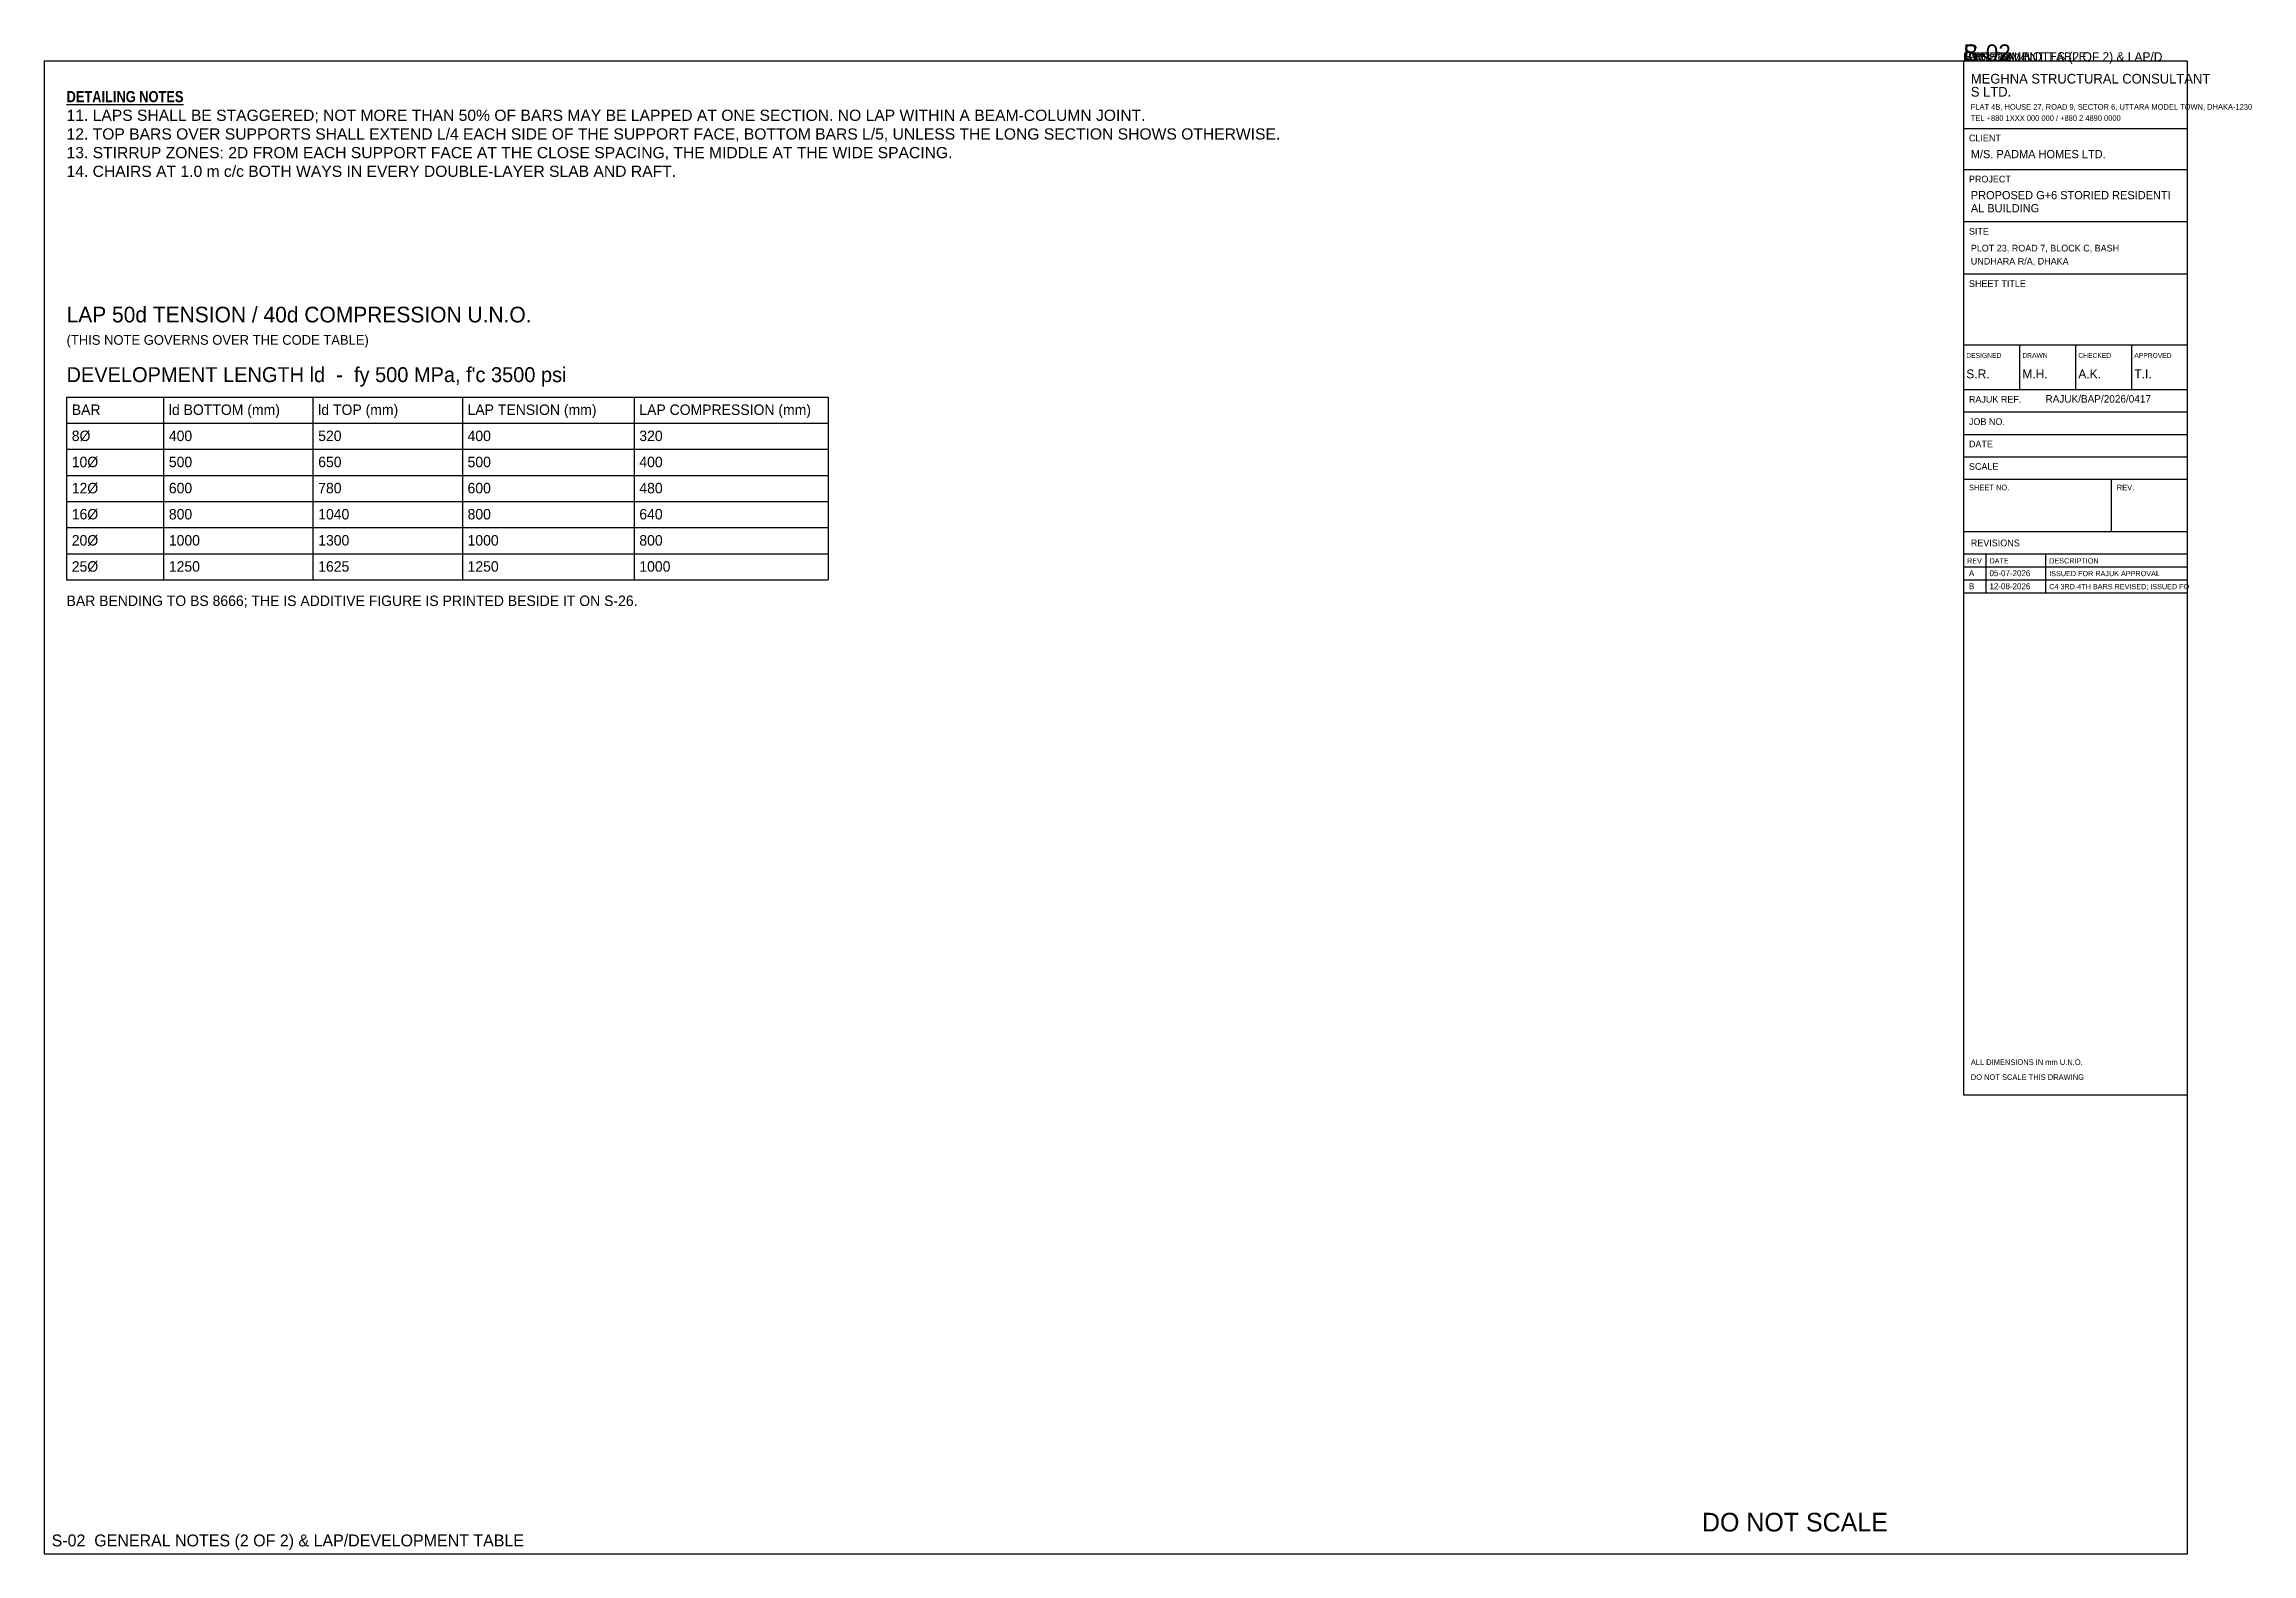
# Model space of a CAD drawing. Extents: x 1000 to 743527, y -207200 to 58857.
# Drawn here: x 139800 to 198927, y 1000 to 41457 of the extents above; entities that cross this region are included whole.
import ezdxf

# ---------------------------------------------------------------- set-up
doc = ezdxf.new("R2010")
doc.units = 0
for name, color, linetype in [('Sheet', 7, 'Continuous'), ('Text-1', 7, 'Continuous'), ('TITLE', 7, 'Continuous')]:
    doc.layers.add(name, color=color, linetype=linetype)
doc.styles.add('Swis721 Cn BT', font='swiss.ttf')

msp = doc.modelspace()

# ---------------------------------------------------------------- texts
at = {"layer": 'Sheet'}
for s, height, p in [("DEVELOPMENT LENGTH ld  -  fy 500 MPa, f'c 3500 psi", 400, (140400, 32400)), ('S-02  GENERAL NOTES (2 OF 2) & LAP/DEVELOPMENT TABLE', 320, (140000, 1200))]:
    msp.add_text(s, height=height, dxfattribs=at).set_placement(p)
at = {"layer": 'Text-1'}
for s, height, p in [('LAP 50d TENSION / 40d COMPRESSION U.N.O.', 420, (140400, 34000)), ('(THIS NOTE GOVERNS OVER THE CODE TABLE)', 260, (140400, 33400)), ('BAR', 280, (140540, 31520)), ('ld BOTTOM (mm)', 280, (143140, 31520)), ('ld TOP (mm)', 280, (147140, 31520)), ('LAP TENSION (mm)', 280, (151140, 31520)), ('LAP COMPRESSION (mm)', 280, (155740, 31520)), ('8%%C', 280, (140540, 30820)), ('400', 280, (143140, 30820)), ('520', 280, (147140, 30820)), ('400', 280, (151140, 30820)), ('320', 280, (155740, 30820)), ('10%%C', 280, (140540, 30120)), ('500', 280, (143140, 30120)), ('650', 280, (147140, 30120)), ('500', 280, (151140, 30120)), ('400', 280, (155740, 30120)), ('12%%C', 280, (140540, 29420)), ('600', 280, (143140, 29420)), ('780', 280, (147140, 29420)), ('600', 280, (151140, 29420)), ('480', 280, (155740, 29420)), ('16%%C', 280, (140540, 28720)), ('800', 280, (143140, 28720)), ('1040', 280, (147140, 28720)), ('800', 280, (151140, 28720)), ('640', 280, (155740, 28720)), ('20%%C', 280, (140540, 28020)), ('1000', 280, (143140, 28020)), ('1300', 280, (147140, 28020)), ('1000', 280, (151140, 28020)), ('800', 280, (155740, 28020)), ('25%%C', 280, (140540, 27320)), ('1250', 280, (143140, 27320)), ('1625', 280, (147140, 27320)), ('1250', 280, (151140, 27320)), ('1000', 280, (155740, 27320)), ('BAR BENDING TO BS 8666; THE IS ADDITIVE FIGURE IS PRINTED BESIDE IT ON S-26.', 280, (140400, 26400)), ('DO NOT SCALE', 500, (184200, 1600))]:
    msp.add_text(s, height=height, dxfattribs=at).set_placement(p)
at = {"layer": 'Text-1', "insert": (140400, 40200), "char_height": 300, "width": 33400, "attachment_point": 1, "style": 'Swis721 Cn BT'}
msp.add_mtext('{\\fSwis721 Cn BT|b1|i0|c0|p34;\\LDETAILING NOTES}\\P11. LAPS SHALL BE STAGGERED; NOT MORE THAN 50%%% OF BARS MAY BE LAPPED AT ONE SECTION. NO LAP WITHIN A BEAM-COLUMN JOINT.\\P12. TOP BARS OVER SUPPORTS SHALL EXTEND L/4 EACH SIDE OF THE SUPPORT FACE, BOTTOM BARS L/5, UNLESS THE LONG SECTION SHOWS OTHERWISE.\\P13. STIRRUP ZONES: 2D FROM EACH SUPPORT FACE AT THE CLOSE SPACING, THE MIDDLE AT THE WIDE SPACING.\\P14. CHAIRS AT 1.0 m c/c BOTH WAYS IN EVERY DOUBLE-LAYER SLAB AND RAFT.\\P', dxfattribs=at)
at = {"layer": 'TITLE'}
for s, height, p in [('A', 160, (191350, 27200)), ('05-07-2026', 160, (191900, 27200)), ('ISSUED FOR RAJUK APPROVAL', 140, (193500, 27200)), ('B', 160, (191350, 26850)), ('12-08-2026', 160, (191900, 26850)), ('C4 3RD-4TH BARS REVISED; ISSUED FO', 140, (193500, 26850))]:
    msp.add_text(s, height=height, dxfattribs=at).set_placement(p)

# ---------------------------------------------------------------- blocks, each defined once
blk = doc.blocks.new('TITLE_BLOCK')
at = {"layer": 'TITLE'}
for p, q in [((0, -18), (60, -18)), ((0, -29), (60, -29)), ((0, -43), (60, -43)), ((0, -57), (60, -57)), ((0, -76), (60, -76)), ((0, -76), (0, -88)), ((15, -76), (15, -88)), ((30, -76), (30, -88)), ((45, -76), (45, -88)), ((0, -88), (60, -88)), ((0, -94), (60, -94)), ((0, -100), (60, -100)), ((0, -106), (60, -106)), ((0, -112), (60, -112)), ((39.6, -112), (39.6, -126)), ((0, -126), (60, -126)), ((0, -132), (60, -132)), ((0, -132), (60, -132)), ((0, -135.5), (60, -135.5)), ((6, -132), (6, -142.5)), ((22, -132), (22, -142.5)), ((0, -139), (60, -139)), ((0, -142.5), (60, -142.5))]:
    blk.add_line(p, q, dxfattribs=at)
blk.add_lwpolyline([(0, -277), (60, -277), (60, 0), (0, 0)], close=True, dxfattribs=at)
at = {"layer": 'Text-1'}
for tag, height in [('JOBNO', 2), ('SCALE', 2), ('SHEETTITLE', 2.4), ('SHEETTITLE2', 2.4), ('DATE', 2), ('SHEETNO', 4.5), ('REV', 4.5)]:
    blk.add_attdef(tag, (0, 0), '', height=height, dxfattribs=at)
at = {"layer": 'TITLE'}
for s, height, p in [('MEGHNA STRUCTURAL CONSULTANT', 2.6, (2, -6)), ('S LTD.', 2.6, (2, -9.5)), ('FLAT 4B, HOUSE 27, ROAD 9, SECTOR 6, UTTARA MODEL TOWN, DHAKA-1230', 1.5, (2, -13)), ('TEL +880 1XXX 000 000 / +880 2 4890 0000', 1.5, (2, -16)), ('CLIENT', 1.8, (1.5, -21.5)), ('M/S. PADMA HOMES LTD.', 2.2, (2, -26)), ('PROJECT', 1.8, (1.5, -32.5)), ('PROPOSED G+6 STORIED RESIDENTI', 2.2, (2, -37)), ('AL BUILDING', 2.2, (2, -40.5)), ('SITE', 1.8, (1.5, -46.5)), ('UNDHARA R/A, DHAKA', 1.8, (2, -54.5)), ('PLOT 23, ROAD 7, BLOCK C, BASH', 1.8, (2, -51)), ('SHEET TITLE', 1.8, (1.5, -60.5)), ('DESIGNED', 1.3, (0.8, -79.5)), ('S.R.', 2.4, (0.8, -85)), ('DRAWN', 1.3, (15.8, -79.5)), ('M.H.', 2.4, (15.8, -85)), ('A.K.', 2.4, (30.8, -85)), ('CHECKED', 1.3, (30.8, -79.5)), ('APPROVED', 1.3, (45.8, -79.5)), ('T.I.', 2.4, (45.8, -85)), ('RAJUK REF.', 1.8, (1.5, -91.5)), ('RAJUK/BAP/2026/0417', 2, (22, -91.5)), ('JOB NO.', 1.8, (1.5, -97.5)), ('DATE', 1.8, (1.5, -103.5)), ('SCALE', 1.8, (1.5, -109.5)), ('SHEET NO.', 1.5, (1.5, -115)), ('REV.', 1.5, (41.1, -115)), ('REVISIONS', 1.8, (2, -130)), ('REV', 1.4, (1, -134.6)), ('DATE', 1.4, (7, -134.6)), ('DESCRIPTION', 1.4, (23, -134.6)), ('ALL DIMENSIONS IN mm U.N.O.', 1.5, (2, -269)), ('DO NOT SCALE THIS DRAWING', 1.5, (2, -273))]:
    blk.add_text(s, height=height, dxfattribs=at).set_placement(p)

# ---------------------------------------------------------------- linework, layer by layer
for p, q in [((140400, 32000), (160800, 32000)), ((140400, 32000), (140400, 27100)), ((143000, 32000), (143000, 27100)), ((147000, 32000), (147000, 27100)), ((151000, 32000), (151000, 27100)), ((155600, 32000), (155600, 27100)), ((160800, 32000), (160800, 27100)), ((140400, 31300), (160800, 31300)), ((140400, 30600), (160800, 30600)), ((140400, 29900), (160800, 29900)), ((140400, 29200), (160800, 29200)), ((140400, 28500), (160800, 28500)), ((140400, 27800), (160800, 27800)), ((140400, 27100), (160800, 27100))]:
    msp.add_line(p, q)
at = {"layer": 'Sheet'}
msp.add_lwpolyline([(139800, 1000), (197200, 1000), (197200, 41000), (139800, 41000)], close=True, dxfattribs=at)

# ---------------------------------------------------------------- block references
at = {"layer": 'TITLE', "xscale": 100, "yscale": 100}
msp.add_blockref('TITLE_BLOCK', (191200, 41000), dxfattribs=at).add_auto_attribs({'SHEETTITLE': 'GENERAL NOTES (2 OF 2) & LAP/D', 'SHEETTITLE2': 'EVELOPMENT TABLE', 'JOBNO': 'MSC-2026-041', 'DATE': '12-08-2026', 'SCALE': 'N.T.S.', 'SHEETNO': 'S-02', 'REV': 'B'})

msp.set_redraw_order([(e.dxf.handle, doc.entitydb.next_handle()) for e in msp.query("TEXT MTEXT ATTDEF DIMENSION ARC_DIMENSION")])  # texts and dimensions are drawn at this point

doc.saveas('drawing.dxf')
